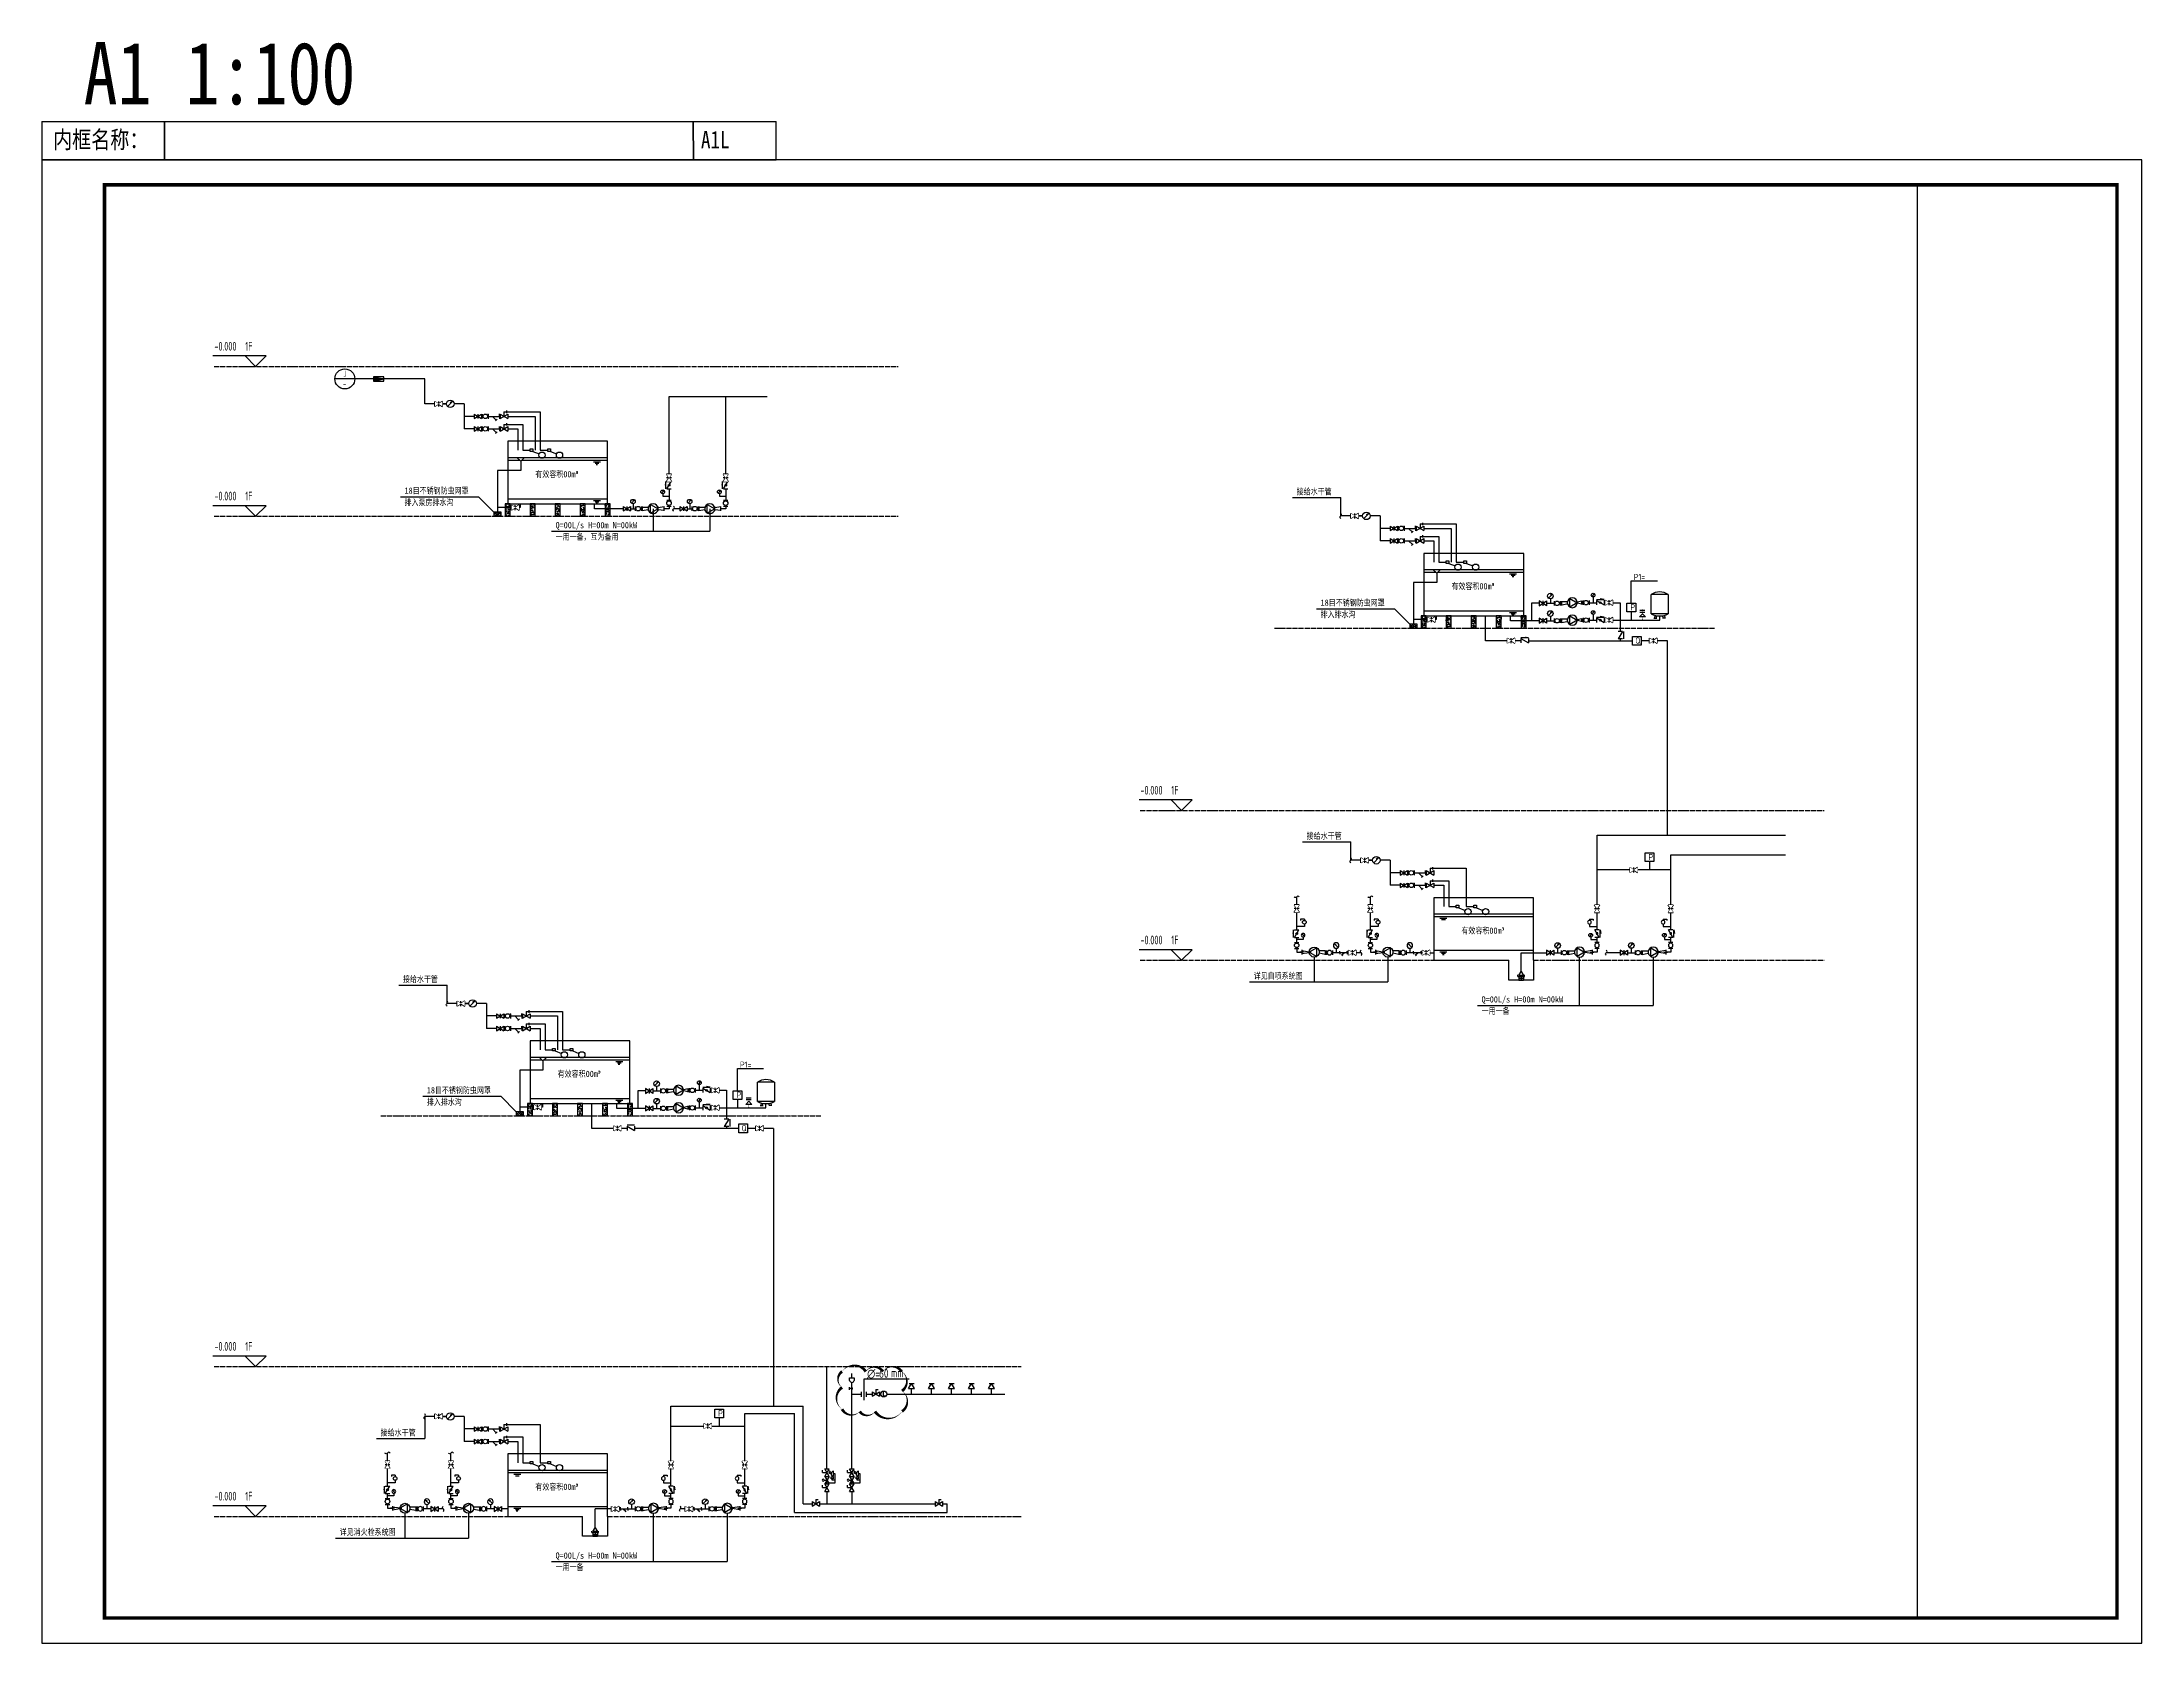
# Model space of a CAD drawing. Extents: x -973766 to 490869, y -74466 to 47007.
# Drawn here: x -332692 to -248592, y -47233 to 16891 of the extents above; entities that cross this region are included whole.
import ezdxf
from ezdxf.enums import TextEntityAlignment as Align

# ---------------------------------------------------------------- set-up
doc = ezdxf.new("R2010")
doc.units = 0
doc.header["$LTSCALE"] = 100
doc.header["$MEASUREMENT"] = 0
doc.linetypes.add('CENTER', pattern=[50.8, 31.75, -6.35, 6.35, -6.35])
doc.linetypes.add('DOTE', pattern=[2.42, 2, -0.2, 0.02, -0.2])
doc.layers.get('Defpoints').update_dxf_attribs({"color": 2})
for name, color, linetype in [('AD-AXIS-AXIS', 7, 'CENTER'), ('W-DRAI-EQPM', 2, 'Continuous'), ('W-FRPT-HYDT-EQPM', 60, 'Continuous'), ('W-FRPT-SPRL-DIMS', 61, 'Continuous'), ('W-FRPT-SPRL-EQPM', 60, 'Continuous'), ('W-NOTE', 40, 'Continuous'), ('W-WSUP-EQPM', 3, 'Continuous'), ('W-WSUP-NOTE', 40, 'Continuous')]:
    doc.layers.add(name, color=color, linetype=linetype)
for name, color, linetype, lineweight in [('W-DRAI-DOME-PIPE', 2, 'TH_PL13-100_F', 30), ('W-FRPT-HYDT-PIPE', 1, 'TH_PL09-100_XH', 30), ('W-FRPT-SPRL-PIPE', 4, 'TH_PL10-100_ZP', 30), ('W-WSUP-COOL-PIPE', 3, 'TH_PL01-100_J', 30)]:
    doc.layers.add(name, color=color, linetype=linetype, lineweight=lineweight)
doc.layers.add('内框', color=8, linetype='Continuous', plot=False)
doc.styles.get("Standard").update_dxf_attribs({"font": 'gbenor.shx', "bigfont": 'gbcbig.shx'})
doc.styles.add('TH-STYLE1', font='Stfangso_1.ttf', dxfattribs={"width": 0.8})
doc.styles.add('TH-STYLE3', font='tssdeng.shx', dxfattribs={"width": 0.8, "bigfont": 'tssdchn.shx'})
doc.styles.add('黑体', font='simhei.ttf')
doc.linetypes.add('TH_PL01-100_J', pattern='A,25,["J",TH-STYLE3,S=3,R=0,X=1.1,Y=-1.25],-3.5', length=28.5)
doc.linetypes.add('TH_PL09-100_XH', pattern='A,25,["XH",TH-STYLE3,S=3,R=0,X=1.15,Y=-1.1],-6', length=31)
doc.linetypes.add('TH_PL10-100_ZP', pattern='A,25,["ZP",TH-STYLE3,S=3,R=0,X=1.15,Y=-1.25],-6.5', length=31.5)
doc.linetypes.add('TH_PL13-100_F', pattern='A,25,["F",TH-STYLE3,S=3,R=0,X=1.4,Y=-1.25],-3.5', length=28.5)

msp = doc.modelspace()

# ---------------------------------------------------------------- texts
at = {"layer": 'AD-AXIS-AXIS', "linetype": 'DOTE', "style": 'TH-STYLE3', "width": 0.7}
for s, p in [('-0.000', (-325787.75, 4530.32)), ('1F', (-324552.39, 4528.51)), ('-0.000', (-325787.75, -1469.68)), ('1F', (-324552.39, -1471.49)), ('-0.000', (-288702.09, -13251.42)), ('1F', (-287466.73, -13253.24)), ('-0.000', (-288702.09, -19251.42)), ('1F', (-287466.73, -19253.24)), ('-0.000', (-325787.75, -35527)), ('1F', (-324552.39, -35528.81)), ('-0.000', (-325787.75, -41527)), ('1F', (-324552.39, -41528.81))]:
    msp.add_text(s, height=350, rotation=359.999998, dxfattribs=at).set_placement(p)
at = {"layer": 'Defpoints', "style": 'TH-STYLE1', "width": 0.8}
msp.add_text('A1 1:100', height=2500, dxfattribs=at).set_placement((-331025.4, 14390.83))
at = {"layer": 'W-NOTE', "width": 0.8}
for s, style, p in [('排入泵房排水沟', 'TH-STYLE1', (-318174.55, -1671.88)), ('18目不锈钢防虫网罩', 'TH-STYLE1', (-318174.55, -1202.37)), ('接给水干管', 'TH-STYLE1', (-282443.98, -1236.64)), ('Q=00L/s H=00m N=00kW', 'TH-STYLE1', (-312125.37, -2585.26)), ('一用一备，互为备用', 'TH-STYLE1', (-312125.37, -3046.45)), ('P1=', 'TH-STYLE3', (-268948.95, -4662.93)), ('排入排水沟', 'TH-STYLE1', (-281488.61, -6158.6)), ('18目不锈钢防虫网罩', 'TH-STYLE1', (-281488.61, -5689.09)), ('接给水干管', 'TH-STYLE1', (-282044.26, -15031.66)), ('接给水干管', 'TH-STYLE1', (-318236.36, -20767.01)), ('详见自喷系统图', 'TH-STYLE1', (-284166.29, -20635.07)), ('Q=00L/s H=00m N=00kW', 'TH-STYLE1', (-275039.71, -21579.22)), ('一用一备', 'TH-STYLE1', (-275039.71, -22040.41)), ('P1=', 'TH-STYLE3', (-304741.34, -24193.3)), ('18目不锈钢防虫网罩', 'TH-STYLE1', (-317280.99, -25219.46)), ('排入排水沟', 'TH-STYLE1', (-317280.99, -25688.97)), ('接给水干管', 'TH-STYLE1', (-319129.92, -38928.42)), ('详见消火栓系统图', 'TH-STYLE1', (-320771.43, -42910.65)), ('Q=00L/s H=00m N=00kW', 'TH-STYLE1', (-312125.37, -43854.8)), ('一用一备', 'TH-STYLE1', (-312125.37, -44315.99))]:
    msp.add_text(s, height=250, rotation=360, dxfattribs=dict(at, style=style)).set_placement(p)
at = {"layer": 'W-NOTE', "char_height": 250, "attachment_point": 1, "style": 'TH-STYLE1'}
for insert in [(-312933.14, -293.92), (-276247.2, -4780.64), (-275847.48, -18575.67), (-312039.58, -24311.01), (-312933.14, -40851.24)]:
    msp.add_mtext_dynamic_manual_height_columns('有效容积00m{\\fISOCPEUR|b0|i0|c0|p34;³}', width=2037.374, gutter_width=1750, heights=[0], dxfattribs=dict(at, insert=insert))

# ---------------------------------------------------------------- blocks, each defined once
blk = doc.blocks.new('THAPE_A1L_inner')
at = {"layer": '内框'}
for p, q in [((0, 609.4), (0, 594)), ((0, 609.4), (294, 609.4)), ((49, 594), (49, 609.4)), ((49, 609.4), (49, 594)), ((260.87, 594), (260.84, 609.4)), ((260.84, 609.4), (260.87, 594)), ((294, 594), (294, 609.4)), ((0, 594), (49, 594)), ((28, 594), (0, 594)), ((84, 594), (28, 594)), ((49, 594), (260.87, 594)), ((196, 594), (84, 594)), ((294, 594), (196, 594)), ((260.87, 594), (294, 594))]:
    blk.add_line(p, q, dxfattribs=at)
blk.add_lwpolyline([(0, 0), (841, 0), (841, 594), (0, 594)], close=True, dxfattribs=at)
at = {"layer": '内框', "const_width": 1.4}
blk.add_lwpolyline([(25, 584), (25, 10), (831, 10), (831, 584)], close=True, dxfattribs=at)
at = {"layer": '内框', "const_width": 0.5}
blk.add_lwpolyline([(751, 584), (751, 10)], dxfattribs=at)
at = {"layer": '内框', "style": '黑体', "width": 0.8}
for s, p in [('内框名称：', (4.43, 598.65)), ('A1L', (263.9, 598.64))]:
    blk.add_text(s, height=7, dxfattribs=at).set_placement(p)
blk.add_attdef('内框名称', (51.53, 598.63), '', height=7, dxfattribs=at)
blk = doc.blocks.new('可曲绕橡胶接头')
for p, q in [((0, 90), (0, -90)), ((240, 90), (240, -90))]:
    blk.add_line(p, q)
blk.add_circle((120, 0), 90)
blk = doc.blocks.new('Y型过滤器')
for p, q in [((0, 0), (0, 98)), ((0, 0), (0, -98)), ((0, 0), (450, 0)), ((172, 0), (321, -149)), ((450, 0), (450, 98)), ((354, -116), (288, -182)), ((450, 0), (450, -98))]:
    blk.add_line(p, q)
at = {"const_width": 32.8}
for points in [[(0, 0), (450, 0)], [(172, 0), (321, -149)]]:
    blk.add_lwpolyline(points, dxfattribs=at)
blk = doc.blocks.new('*U289')
for p, q in [((0, 90), (0, -90)), ((0, 90), (300, -90)), ((0, -90), (300, 90)), ((150, 90), (150, -90)), ((300, 90), (300, -90)), ((1050, 90), (1350, -90)), ((1050, -90), (1350, 90)), ((1050, 90), (1050, -90)), ((1200, 180), (1200, 0)), ((1200, 180), (1296, 180)), ((1296, 228), (1296, 132)), ((1350, 90), (1350, -90))]:
    blk.add_line(p, q)
for name, p in [('可曲绕橡胶接头', (330, 0)), ('Y型过滤器', (570, 0))]:
    blk.add_blockref(name, p)
blk = doc.blocks.new('*U372')
blk.add_blockref('*U289', (960, 0))
blk = doc.blocks.new('浮球阀系统')
blk.add_line((408, -52), (658, -156))
blk.add_lwpolyline([(300, 52), (408, 52), (408, -52), (300, -52)], close=True)
blk.add_circle((774, -204), 125)
at = {"layer": 'W-WSUP-COOL-PIPE'}
blk.add_line((0, 0), (300, 0), dxfattribs=at)
blk = doc.blocks.new('*U189')
blk.add_hatch(color=256).paths.add_polyline_path([(-410, 85), (-410, -85), (0, 0)])
for p in [(-410, 85), (-410, -85)]:
    blk.add_line(p, (0, 0))
blk.add_lwpolyline([(0, -85), (0, 85), (-410, 85), (-410, -85)], close=True)
blk = doc.blocks.new('给水进户管编号')
at = {"layer": 'W-WSUP-EQPM'}
blk.add_circle((0, 400), 400, dxfattribs=at)
at = {"layer": 'W-WSUP-NOTE'}
blk.add_line((400, 400), (-400, 400), dxfattribs=at)
at = {"layer": 'W-WSUP-NOTE', "style": 'TH-STYLE3', "width": 0.7}
blk.add_text('J', height=250, dxfattribs=at).set_placement((0, 609), align=Align.MIDDLE)
at = {"layer": 'W-WSUP-NOTE', "style": 'TH-STYLE3', "width": 0.7, "flags": 8}
blk.add_attdef('-', text='', height=250, dxfattribs=at).set_placement((-8, 88), align=Align.CENTER)
blk = doc.blocks.new('*U350')
for p, q in [((50, 75), (-50, 225)), ((-50, 225), (50, 225)), ((50, 225), (-50, 75)), ((-50, 150), (50, 150)), ((-50, 75), (50, 75))]:
    blk.add_line(p, q)
blk.add_wipeout([(50, 225), (-50, 225), (0, 150), (50, 75), (-50, 75), (0, 150)])
blk = doc.blocks.new('*U351')
at = {"layer": 'W-WSUP-COOL-PIPE'}
blk.add_line((167, 0), (250, 0), dxfattribs=at)
at = {"layer": 'W-WSUP-EQPM'}
for q in [(272, -53), (323, 20)]:
    blk.add_line((378, 53), q, dxfattribs=at)
blk.add_circle((325, 0), 75, dxfattribs=at)
at = {"layer": 'W-WSUP-EQPM', "rotation": 90}
blk.add_blockref('*U350', (242, 0), dxfattribs=at)
blk = doc.blocks.new('*U401')
for p, q in [((-150, 90), (-150, -90)), ((-150, 90), (150, -90)), ((-150, -90), (150, 90)), ((0, 90), (0, -90)), ((150, 90), (150, -90)), ((314, 350), (186, 222)), ((314, 350), (248, 311)), ((250, 196), (250, 0)), ((336, 90), (336, -90)), ((576, 90), (576, -90)), ((612, 90), (612, -90)), ((612, 66), (852, 66)), ((852, 90), (852, -90)), ((612, -72), (852, -30))]:
    blk.add_line(p, q)
for centre in [(250, 286), (456, 0)]:
    blk.add_circle(centre, 90)
blk = doc.blocks.new('A$C53195730')
for p, q in [((-307, 396), (-480, 96)), ((-480, 96), (-134, 96)), ((-134, 96), (-307, 396))]:
    blk.add_line(p, q)
blk.add_circle((-307, 196), 200)
blk = doc.blocks.new('消声止回阀')
for p, q in [((0, 126), (300, 126)), ((0, 90), (0, -90)), ((0, 90), (300, -90)), ((300, 126), (150, 150)), ((300, 90), (300, -90))]:
    blk.add_line(p, q)
blk.add_circle((150, 0), 36)
blk = doc.blocks.new('*U290')
for p, q in [((100, -75), (-100, 225)), ((-100, 225), (100, 225)), ((100, 225), (-100, -75)), ((-100, 75), (100, 75)), ((-100, -75), (100, -75))]:
    blk.add_line(p, q)
blk.add_wipeout([(100, 225), (-100, 225), (0, 75), (100, -75), (-100, -75), (0, 75)])
blk = doc.blocks.new('压力表2')
for p, q in [((-202, 228), (-308, 122)), ((-202, 228), (-257, 195)), ((-255, 100), (-255, 0)), ((-255, 0), (0, 0))]:
    blk.add_line(p, q)
blk.add_circle((-255, 175), 75)
blk = doc.blocks.new('*U398')
at = {"layer": 'W-WSUP-COOL-PIPE'}
for p, q in [((0, -300), (-200, -300)), ((0, -200), (0, -300))]:
    blk.add_line(p, q, dxfattribs=at)
at = {"layer": 'W-WSUP-EQPM'}
for p, q in [((-440, -390), (-440, -210)), ((-200, -228), (-440, -258)), ((-200, -372), (-440, -342)), ((-200, -390), (-200, -210))]:
    blk.add_line(p, q, dxfattribs=at)
at = {"layer": 'W-WSUP-EQPM', "rotation": 90}
for name, p in [('消声止回阀', (0, 490)), ('可曲绕橡胶接头', (0, -200))]:
    blk.add_blockref(name, p, dxfattribs=at)
at = {"layer": 'W-WSUP-EQPM', "rotation": 180}
blk.add_blockref('*U290', (0, 1008), dxfattribs=at)
at = {"layer": 'W-WSUP-COOL-PIPE'}
blk.add_line((0, 490), (0, 40), dxfattribs=at)
at = {"layer": 'W-WSUP-EQPM'}
blk.add_blockref('压力表2', (0, 200), dxfattribs=at)
blk = doc.blocks.new('$TwtSys$00000132')
at = {"elevation": 0}
blk.add_lwpolyline([(7, -101, -0.575183), (0, 0, 0.604745), (-11, 101, 16.924828)], format="xyb", dxfattribs=at)
blk = doc.blocks.new('A$C47557842')
at = {"layer": 'W-WSUP-EQPM'}
for p, q in [((-150, 150), (150, 150)), ((-150, 150), (0, 0)), ((150, 150), (0, 0))]:
    blk.add_line(p, q, dxfattribs=at)
blk = doc.blocks.new('A$C42A67750')
at = {"layer": 'W-WSUP-EQPM'}
h = blk.add_hatch(dxfattribs=at)
h.set_pattern_fill('AR-HBONE', color=256, scale=0.3, style=0)
h.set_pattern_definition([(45, (-47726.838, -7129.88), (4e-15, 43.10523), [91.44, -30.48]), (135, (-47705.285, -7108.326), (4e-15, 43.10523), [91.44, -30.48])])
h.paths.add_polyline_path([(0, 79), (0, 0), (146, 0), (146, 79)])
h = blk.add_hatch(dxfattribs=at)
h.set_pattern_fill('AR-HBONE', color=256, style=0)
h.set_pattern_definition([(45, (-47726.84, -7129.88), (1e-14, 143.6841), [304.8, -101.6]), (135, (-47655, -7058.04), (1e-14, 143.6841), [304.8, -101.6])])
h.paths.add_polyline_path([(146, 79), (0, 79), (0, 0), (146, 0)])
blk.add_lwpolyline([(0, 79), (146, 79), (146, 0), (0, 0)], close=True, dxfattribs=at)
blk = doc.blocks.new('吸水喇叭口系统')
for p, q in [((-128, -196), (-128, -136)), ((-128, -196), (128, -196)), ((-90, -196), (-90, -346)), ((-90, -271), (90, -271)), ((-90, -346), (90, -346)), ((0, -196), (0, -346)), ((90, -196), (90, -346)), ((128, -196), (128, -136))]:
    blk.add_line(p, q)
blk.add_lwpolyline([(-90, -156), (0, 0), (90, -156)], close=True)
blk = doc.blocks.new('偏心异径管')
for p, q in [((0, 90), (0, -90)), ((0, 71), (240, 71)), ((240, 83), (240, -36)), ((0, -67), (240, -25))]:
    blk.add_line(p, q)
blk = doc.blocks.new('*U358')
for p, q in [((-20, 100), (-20, -100)), ((-20, -100), (280, 100)), ((280, -100), (-20, 100)), ((130, 100), (130, -100)), ((280, 100), (280, -100)), ((510, 367), (350, 208)), ((510, 367), (427, 318)), ((430, 175), (430, 0))]:
    blk.add_line(p, q)
blk.add_circle((430, 288), 112)
for name, p in [('可曲绕橡胶接头', (580, 0)), ('偏心异径管', (870, 0))]:
    blk.add_blockref(name, p)
blk = doc.blocks.new('同心异径管')
for p, q in [((0.5, 0), (-0.5, 0)), ((0, 0.6), (0, -0.6)), ((0, 0.4), (2, 0.1)), ((2.5, 0), (1.5, 0)), ((2, 0.3), (2, -0.3)), ((0, -0.4), (2, -0.1))]:
    blk.add_line(p, q)
blk = doc.blocks.new('*U356')
for p, q in [((-135, 1120), (-440, 1120)), ((-135, 1220), (-135, 1120)), ((-440, 250), (-440, 100)), ((-440, 100), (-240, 100))]:
    blk.add_line(p, q)
for name, p, rotation in [('*U290', (-440, 1915), 180), ('消声止回阀', (-440, 690), 90), ('可曲绕橡胶接头', (-440, 250), 90)]:
    blk.add_blockref(name, p, dxfattribs=dict(rotation=rotation))
at = {"xscale": -1}
blk.add_blockref('压力表2', (-440, 600), dxfattribs=at)
at = {"xscale": 150, "yscale": 150, "zscale": 150}
blk.add_blockref('同心异径管', (-240, 100), dxfattribs=at)
for p, q in [((-135, 1420), (-285, 1420)), ((-285, 1420), (-285, 1370)), ((-135, 1420), (-135, 1370))]:
    blk.add_line(p, q)
blk.add_circle((-135, 1295), 75)
blk = doc.blocks.new('*U292')
for p, q in [((0, 0), (0, 65)), ((0, 0), (0, -65)), ((0, 0), (300, 0)), ((115, 0), (214, -99)), ((300, 0), (300, 65)), ((236, -77), (192, -121)), ((300, 0), (300, -65))]:
    blk.add_line(p, q)
at = {"const_width": 21.9}
for points in [[(0, 0), (300, 0)], [(115, 0), (214, -99)]]:
    blk.add_lwpolyline(points, dxfattribs=at)
blk = doc.blocks.new('*U359')
for p, q in [((510, 367), (427, 318)), ((430, 175), (430, 0))]:
    blk.add_line(p, q)
for name, p in [('*U292', (-16, 0)), ('可曲绕橡胶接头', (580, 0)), ('偏心异径管', (870, 0))]:
    blk.add_blockref(name, p)
at = {"rotation": 90}
blk.add_blockref('*U290', (-145, 0), dxfattribs=at)
blk.add_line((510, 367), (350, 208))
blk.add_circle((430, 287), 112)
blk = doc.blocks.new('*U274')
blk.add_hatch(color=256).paths.add_polyline_path([(300, 0), (300, 90), (150, 0)])
for p, q in [((0, 90), (0, -90)), ((0, 90), (300, -90)), ((0, -90), (300, 90)), ((150, 114), (150, 0)), ((150, 0), (300, 0)), ((300, 90), (300, -90))]:
    blk.add_line(p, q)
blk.add_circle((150, 150), 36)
blk = doc.blocks.new('遥控信号阀')
for p, q in [((0, 90), (0, -90)), ((0, 90), (300, -90)), ((0, -90), (300, 90)), ((150, 180), (150, 0)), ((150, 180), (246, 180)), ((300, 90), (300, -90))]:
    blk.add_line(p, q)
blk = doc.blocks.new('水力警铃')
at = {"layer": 'W-FRPT-SPRL-EQPM'}
for p, q in [((-100, 0), (100, 0)), ((3, 127), (46, 193)), ((46, 193), (65, 125)), ((65, 125), (128, 211))]:
    blk.add_line(p, q, dxfattribs=at)
blk.add_arc((0, 0), 100, 0, 180, dxfattribs=at)
blk = doc.blocks.new('A$C7FAA5BE7')
at = {"layer": 'W-FRPT-SPRL-EQPM'}
for p, q in [((0, 0), (261, 0)), ((146, 114), (146, 157)), ((261, 114), (146, 114)), ((261, 362), (201, 362)), ((261, 0), (261, 362))]:
    blk.add_line(p, q, dxfattribs=at)
blk.add_lwpolyline([(189, 157), (103, 157), (103, 236), (189, 236)], close=True, dxfattribs=at)
at = {"layer": 'W-FRPT-SPRL-EQPM', "rotation": 90}
blk.add_blockref('水力警铃', (202, 362), dxfattribs=at)
blk = doc.blocks.new('消防泵稳压泵出水管阀组-水平')
for p, q in [((181, 55), (0, 16)), ((0, -48), (0, 48)), ((181, 72), (181, -72)), ((181, 72), (181, -72)), ((181, -72), (181, 72)), ((231, 90), (231, -90)), ((471, 90), (471, -90)), ((684, 358), (578, 252)), ((684, 358), (629, 326)), ((631, 230), (631, 57)), ((771, 126), (1071, 126)), ((771, 90), (771, -90)), ((771, 90), (1071, -90)), ((1071, 126), (921, 150)), ((1071, 90), (1071, -90)), ((1421, 100), (1121, -100)), ((1121, -100), (1121, 100)), ((1121, 100), (1421, -100)), ((1271, -100), (1271, 100)), ((1421, -100), (1421, 100)), ((181, -55), (0, -16))]:
    blk.add_line(p, q)
for centre, radius in [((351, 0), 90), ((921, 0), 36)]:
    blk.add_circle(centre, radius)
for p in [(0, 0), (181, 0)]:
    blk.add_point(p)
blk.add_wipeout([(1121, 100), (1121, -100), (1271, 0), (1421, 100), (1421, -100), (1271, 0)])
blk.add_circle((631, 305), 75)
blk = doc.blocks.new('*U363')
for p, q in [((-340, 61), (-340, 831)), ((340, 831), (-340, 831)), ((340, 61), (-340, 61)), ((340, 831), (340, 61)), ((-236, -111), (-113, -111)), ((-196, -1), (-205, -111)), ((-148, -111), (-116, -19)), ((236, -111), (113, -111)), ((148, -111), (116, -19)), ((196, -1), (205, -111))]:
    blk.add_line(p, q)
for centre, radius, start, end in [((0, 319), 615, 56.43184, 123.56816), ((0, 657), 686, 240.30294, 299.69706)]:
    blk.add_arc(centre, radius, start, end)
blk = doc.blocks.new('$VALVE$00000322')
for p, q in [((4, 216), (-102, 110)), ((-102, 110), (102, 110)), ((87, 272), (-81, 272)), ((-80, 317), (89, 317)), ((102, 110), (4, 216))]:
    blk.add_line(p, q)
at = {"const_width": 8.96}
for points in [[(0, 0), (0, 110)], [(4, 216), (4, 377)]]:
    blk.add_lwpolyline(points, dxfattribs=at)
blk.add_point((0, 0))
at = {"flags": 9}
for tag in ['YSIZE', 'XSIZE']:
    blk.add_attdef(tag, (0, 110), '', height=0.5, dxfattribs=at)
blk = doc.blocks.new('*U291')
for p, q in [((-225, 135), (75, 135)), ((-225, 90), (-225, -90)), ((-225, 90), (75, -90)), ((75, 90), (75, -90))]:
    blk.add_line(p, q)
blk.add_solid([(-45, 165), (-45, 135), (75, 135)])
blk = doc.blocks.new('*U365')
blk.add_line((0, 335), (0, 0))
blk.add_lwpolyline([(-175, 685), (175, 685), (175, 335), (-175, 335)], close=True)
at = {"insert": (-38, 642), "char_height": 250, "attachment_point": 1, "style": 'TH-STYLE3'}
blk.add_mtext_dynamic_manual_height_columns('P', width=261.69, gutter_width=1750, heights=[0], dxfattribs=at)
blk = doc.blocks.new('*U366')
blk.add_lwpolyline([(-175, 685), (175, 685), (175, 335), (-175, 335)], close=True)
at = {"insert": (-64, 642), "char_height": 250, "attachment_point": 1, "style": 'TH-STYLE3'}
blk.add_mtext_dynamic_manual_height_columns('Q', width=261.69, gutter_width=1750, heights=[0], dxfattribs=at)
blk = doc.blocks.new('*U367')
for p, q in [((907, 0), (-907, 0)), ((-907, 0), (-907, -387))]:
    blk.add_line(p, q)
at = {"char_height": 350, "attachment_point": 1, "style": 'TH-STYLE3'}
for s, insert in [('∅=', (-773, 396)), ('mm', (182, 423))]:
    blk.add_mtext_dynamic_manual_height_columns(s, width=2667.26, gutter_width=1750, heights=[0], dxfattribs=dict(at, insert=insert))
at = {"style": 'TH-STYLE3', "width": 0.8}
blk.add_attdef('-', (-295, 53), '', height=350, dxfattribs=at)
blk = doc.blocks.new('*U177')
at = {"layer": 'W-FRPT-SPRL-EQPM', "linetype": 'Continuous'}
for p, q in [((-120, 222), (0, 422)), ((-120, 222), (120, 222)), ((120, 222), (0, 422))]:
    blk.add_line(p, q, dxfattribs=at)
at = {"layer": 'W-FRPT-SPRL-EQPM'}
blk.add_line((-100, 422), (100, 422), dxfattribs=at)
at = {"layer": 'W-FRPT-SPRL-EQPM', "ltscale": 0.5}
blk.add_line((0, 0), (0, 222), dxfattribs=at)
blk = doc.blocks.new('*U310')
for p, q in [((-100, 80), (-100, 180)), ((0, 130), (-100, 130))]:
    blk.add_line(p, q)
at = {"const_width": 50}
blk.add_lwpolyline([(0, 105, 1), (0, 155, 1)], format="xyb", close=True, dxfattribs=at)
at = {"layer": 'W-FRPT-HYDT-EQPM'}
for p, q in [((-92, 456), (-92, 563)), ((-92, 563), (92, 563)), ((92, 563), (92, 456))]:
    blk.add_line(p, q, dxfattribs=at)
blk.add_arc((0, 466), 92.5, 186.0401, 353.9599, dxfattribs=at)
at = {"layer": 'W-FRPT-HYDT-PIPE'}
for p, q in [((0, 563), (0, 732)), ((0, -88), (0, 373))]:
    blk.add_line(p, q, dxfattribs=at)
blk = doc.blocks.new('*U172')
for p, q in [((-100, 100), (-100, -100)), ((0, 225), (0, -225)), ((100, 100), (100, -100))]:
    blk.add_line(p, q)
blk = doc.blocks.new('水流指示器')
for p, q in [((-29, 82), (-29, -78)), ((-29, -78), (67, -78))]:
    blk.add_line(p, q)
blk.add_circle((0, 0), 120)
blk = doc.blocks.new('*U412')
at = {"layer": 'Defpoints'}
blk.add_lwpolyline([(56682, -10422, 0, 120, -0.520567), (57633, -10422, 0, 120, -0.520567), (58321, -10422, 0, 120, -0.520567), (59068, -10422, 0, 120, -0.520567), (59082, -11199, 0, 120, -0.520567), (59082, -12020, 0, 120, -0.520567), (57998, -12022, 0, 120, -0.520567), (57388, -12022, 0, 120, -0.520567), (56682, -11929, 0, 120, -0.520567), (56682, -11059, 0, 120, -0.520567)], format="xyseb", close=True, dxfattribs=at)
at = {"layer": 'W-FRPT-SPRL-PIPE'}
blk.add_line((58182, -11322), (58232, -11322), dxfattribs=at)
at = {"layer": 'W-FRPT-HYDT-EQPM'}
for name, p in [('遥控信号阀', (57882, -11322)), ('水流指示器', (58352, -11322))]:
    blk.add_blockref(name, p, dxfattribs=at)

# ---------------------------------------------------------------- hatches: boundary and pattern name
at = {"layer": 'W-FRPT-HYDT-EQPM'}
h = msp.add_hatch(dxfattribs=at)
h.set_pattern_fill('AR-CONC', color=256, scale=100, style=0)
h.set_pattern_definition([(50, (36685.94, 34508.89), (182.18467, -15.939086), [19.05, -209.55]), (355, (36685.94, 34508.89), (-35.24283, 191.05664), [15.24, -167.64]), (100.451, (36701.12, 34507.56), (146.9425, 175.11669), [16.19, -178.09]), (46.1842, (36685.94, 34559.69), (271.07904, -42.04233), [28.575, -314.325]), (96.6356, (36708.53, 34556.18), (237.40423, 247.42556), [24.285, -267.135]), (351.184, (36685.94, 34559.69), (237.4046, 247.42512), [22.86, -251.46]), (21, (36711.34, 34546.99), (151.61488, -102.26552), [19.05, -209.55]), (326, (36711.34, 34546.99), (61.80203, 184.18797), [15.24, -167.64]), (71.4514, (36723.97, 34538.46), (213.41649, 81.92286), [16.19, -178.09]), (37.5, (36685.94, 34508.885), (3.088603, 84.555039), [0, -165.608, 0, -170.18, 0, -168.275]), (7.5, (36685.94, 34508.885), (66.819663, 100.180575), [0, -97.028, 0, -161.798, 0, -64.135]), (327.5, (36629.3, 34508.885), (135.590595, -5.728744), [0, -63.5, 0, -198.12, 0, -262.89]), (317.5, (36603.9, 34508.89), (148.12918, 25.42649), [0, -82.55, 0, -131.572, 0, -186.69])])
h.paths.add_polyline_path([(-277453.86, -6589.27), (-277253.86, -6589.27), (-277253.86, -6089.27), (-277453.86, -6089.27)])
h.paths.add_polyline_path([(-276453.86, -6589.27), (-276253.86, -6589.27), (-276253.86, -6089.27), (-276453.86, -6089.27)])
h.paths.add_polyline_path([(-275453.86, -6589.27), (-275253.86, -6589.27), (-275253.86, -6089.27), (-275453.86, -6089.27)])
h.paths.add_polyline_path([(-274453.86, -6589.27), (-274253.86, -6589.27), (-274253.86, -6089.27), (-274453.86, -6089.27)])
h.paths.add_polyline_path([(-273453.86, -6589.27), (-273253.86, -6589.27), (-273253.86, -6089.27), (-273453.86, -6089.27)])
h = msp.add_hatch(dxfattribs=at)
h.set_pattern_fill('AR-CONC', color=256, scale=100, style=0)
h.set_pattern_definition([(50, (893.56, 14978.52), (182.18467, -15.939086), [19.05, -209.55]), (355, (893.56, 14978.52), (-35.24283, 191.05664), [15.24, -167.64]), (100.451, (908.74, 14977.19), (146.9425, 175.11669), [16.19, -178.09]), (46.1842, (893.56, 15029.32), (271.07904, -42.04233), [28.575, -314.325]), (96.6356, (916.15, 15025.8), (237.40423, 247.42556), [24.285, -267.135]), (351.184, (893.56, 15029.32), (237.4046, 247.42512), [22.86, -251.46]), (21, (918.96, 15016.62), (151.61488, -102.26552), [19.05, -209.55]), (326, (918.96, 15016.62), (61.80203, 184.18797), [15.24, -167.64]), (71.4514, (931.59, 15008.1), (213.41649, 81.92286), [16.19, -178.09]), (37.5, (893.555, 14978.517), (3.088603, 84.555039), [0, -165.608, 0, -170.18, 0, -168.275]), (7.5, (893.555, 14978.52), (66.819663, 100.180575), [0, -97.028, 0, -161.798, 0, -64.135]), (327.5, (836.91, 14978.517), (135.590595, -5.728744), [0, -63.5, 0, -198.12, 0, -262.89]), (317.5, (811.51, 14978.52), (148.12918, 25.42649), [0, -82.55, 0, -131.572, 0, -186.69])])
h.paths.add_polyline_path([(-313246.24, -26119.64), (-313046.24, -26119.64), (-313046.24, -25619.64), (-313246.24, -25619.64)])
h.paths.add_polyline_path([(-312246.24, -26119.64), (-312046.24, -26119.64), (-312046.24, -25619.64), (-312246.24, -25619.64)])
h.paths.add_polyline_path([(-311246.24, -26119.64), (-311046.24, -26119.64), (-311046.24, -25619.64), (-311246.24, -25619.64)])
h.paths.add_polyline_path([(-310246.24, -26119.64), (-310046.24, -26119.64), (-310046.24, -25619.64), (-310246.24, -25619.64)])
h.paths.add_polyline_path([(-309246.24, -26119.64), (-309046.24, -26119.64), (-309046.24, -25619.64), (-309246.24, -25619.64)])
at = {"layer": 'W-WSUP-EQPM'}
h = msp.add_hatch(dxfattribs=at)
h.set_pattern_fill('AR-CONC', color=256, scale=100, style=0)
h.set_pattern_definition([(50, (0, 38995.61), (182.18467, -15.939086), [19.05, -209.55]), (355, (0, 38995.6), (-35.24283, 191.05664), [15.24, -167.64]), (100.451, (15.18, 38994.28), (146.9425, 175.11669), [16.19, -178.09]), (46.1842, (0, 39046.4), (271.07904, -42.04233), [28.575, -314.325]), (96.6356, (22.6, 39042.9), (237.40423, 247.42556), [24.285, -267.135]), (351.184, (0, 39046.4), (237.4046, 247.42512), [22.86, -251.46]), (21, (25.4, 39033.71), (151.61488, -102.26552), [19.05, -209.55]), (326, (25.4, 39033.7), (61.80203, 184.18797), [15.24, -167.64]), (71.4514, (38.03, 39025.19), (213.41649, 81.92286), [16.19, -178.09]), (37.5, (0, 38995.61), (3.088603, 84.555039), [0, -165.608, 0, -170.18, 0, -168.275]), (7.5, (0, 38995.61), (66.819663, 100.180575), [0, -97.028, 0, -161.798, 0, -64.135]), (327.5, (-56.64, 38995.61), (135.590595, -5.728744), [0, -63.5, 0, -198.12, 0, -262.89]), (317.5, (-82.04, 38995.61), (148.12918, 25.42649), [0, -82.55, 0, -131.572, 0, -186.69])])
h.paths.add_polyline_path([(-314139.8, -2102.55), (-313939.8, -2102.55), (-313939.8, -1602.55), (-314139.8, -1602.55)])
h.paths.add_polyline_path([(-313139.8, -2102.55), (-312939.8, -2102.55), (-312939.8, -1602.55), (-313139.8, -1602.55)])
h.paths.add_polyline_path([(-312139.8, -2102.55), (-311939.8, -2102.55), (-311939.8, -1602.55), (-312139.8, -1602.55)])
h.paths.add_polyline_path([(-311139.8, -2102.55), (-310939.8, -2102.55), (-310939.8, -1602.55), (-311139.8, -1602.55)])
h.paths.add_polyline_path([(-310139.8, -2102.55), (-309939.8, -2102.55), (-309939.8, -1602.55), (-310139.8, -1602.55)])

# ---------------------------------------------------------------- linework, layer by layer
at = {"layer": 'AD-AXIS-AXIS', "linetype": 'Continuous'}
for p, q in [((-323717.56, 4317.45), (-325844.16, 4317.45)), ((-324137.56, 3897.45), (-324557.56, 4317.45)), ((-324137.56, 3897.45), (-323717.56, 4317.45)), ((-323717.56, -1682.55), (-325844.16, -1682.55)), ((-324137.56, -2102.55), (-324557.56, -1682.55)), ((-324137.56, -2102.55), (-323717.56, -1682.55)), ((-286631.9, -13464.3), (-288758.5, -13464.3)), ((-287051.9, -13884.3), (-287471.9, -13464.3)), ((-287051.9, -13884.3), (-286631.9, -13464.3)), ((-286631.9, -19464.3), (-288758.5, -19464.3)), ((-287051.9, -19884.3), (-287471.9, -19464.3)), ((-287051.9, -19884.3), (-286631.9, -19464.3)), ((-323717.56, -35739.87), (-325844.16, -35739.87)), ((-324137.56, -36159.87), (-324557.56, -35739.87)), ((-324137.56, -36159.87), (-323717.56, -35739.87)), ((-323717.56, -41739.87), (-325844.16, -41739.87)), ((-324137.56, -42159.87), (-324557.56, -41739.87)), ((-324137.56, -42159.87), (-323717.56, -41739.87))]:
    msp.add_line(p, q, dxfattribs=at)
at = {"layer": 'AD-AXIS-AXIS', "linetype": 'DOTE'}
for points in [[(-325791.98, 3897.45), (-298407.23, 3897.45)], [(-325791.98, -2102.55), (-298407.23, -2102.55)], [(-288706.32, -13884.3), (-261321.57, -13884.3)], [(-288706.32, -19884.3), (-273954.14, -19884.3)], [(-272954.14, -19884.3), (-261321.57, -19884.3)], [(-325791.98, -36159.87), (-293477.89, -36159.87)], [(-325791.98, -42159.87), (-311039.8, -42159.87)], [(-310039.8, -42159.87), (-293477.89, -42159.87)]]:
    msp.add_lwpolyline(points, dxfattribs=at)
at = {"layer": 'W-DRAI-DOME-PIPE'}
for p, q in [((-313521.63, 97.45), (-313521.63, -275.11)), ((-313521.63, -275.11), (-314447.81, -275.11)), ((-314447.81, -275.11), (-314447.81, -1944.92)), ((-313539.8, -1602.55), (-313539.8, -1755.83)), ((-313539.8, -1755.83), (-314447.81, -1755.83)), ((-276835.69, -4761.83), (-277761.87, -4761.83)), ((-277761.87, -4761.83), (-277761.87, -6431.65)), ((-276835.69, -4389.27), (-276835.69, -4761.83)), ((-276853.86, -6242.55), (-277761.87, -6242.55)), ((-276853.86, -6089.27), (-276853.86, -6242.55)), ((-312628.07, -24292.2), (-313554.26, -24292.2)), ((-313554.26, -24292.2), (-313554.26, -25962.02)), ((-312628.07, -23919.64), (-312628.07, -24292.2)), ((-312646.24, -25772.92), (-313554.26, -25772.92)), ((-312646.24, -25619.64), (-312646.24, -25772.92))]:
    msp.add_line(p, q, dxfattribs=at)
at = {"layer": 'W-FRPT-HYDT-EQPM'}
for points in [[(-277353.86, -6089.27), (-273353.86, -6089.27), (-273353.86, -3589.27), (-277353.86, -3589.27)], [(-277453.86, -6589.27), (-277253.86, -6589.27), (-277253.86, -6089.27), (-277453.86, -6089.27)], [(-276453.86, -6589.27), (-276253.86, -6589.27), (-276253.86, -6089.27), (-276453.86, -6089.27)], [(-275453.86, -6589.27), (-275253.86, -6589.27), (-275253.86, -6089.27), (-275453.86, -6089.27)], [(-274453.86, -6589.27), (-274253.86, -6589.27), (-274253.86, -6089.27), (-274453.86, -6089.27)], [(-273453.86, -6589.27), (-273253.86, -6589.27), (-273253.86, -6089.27), (-273453.86, -6089.27)], [(-313146.24, -25619.64), (-309146.24, -25619.64), (-309146.24, -23119.64), (-313146.24, -23119.64)], [(-313246.24, -26119.64), (-313046.24, -26119.64), (-313046.24, -25619.64), (-313246.24, -25619.64)], [(-312246.24, -26119.64), (-312046.24, -26119.64), (-312046.24, -25619.64), (-312246.24, -25619.64)], [(-311246.24, -26119.64), (-311046.24, -26119.64), (-311046.24, -25619.64), (-311246.24, -25619.64)], [(-310246.24, -26119.64), (-310046.24, -26119.64), (-310046.24, -25619.64), (-310246.24, -25619.64)], [(-309246.24, -26119.64), (-309046.24, -26119.64), (-309046.24, -25619.64), (-309246.24, -25619.64)]]:
    msp.add_lwpolyline(points, close=True, dxfattribs=at)
at = {"layer": 'W-FRPT-HYDT-PIPE'}
for p, q in [((-272735.98, -5589.27), (-273035.98, -5589.27)), ((-273035.98, -5589.27), (-273035.98, -6289.27)), ((-272435.98, -5589.27), (-272135.98, -5589.27)), ((-274883.43, -7089.27), (-274883.43, -6089.27)), ((-273883.43, -6289.27), (-273883.43, -6089.27)), ((-272735.98, -6289.27), (-273883.43, -6289.27)), ((-272435.98, -6289.27), (-272135.98, -6289.27)), ((-267906.12, -6265.76), (-267906.12, -6098.49)), ((-273467.19, -7089.27), (-274883.43, -7089.27)), ((-273167.19, -7089.27), (-268996.55, -7089.27)), ((-269485.41, -7016.03), (-269485.41, -7089.27)), ((-267599.29, -7089.27), (-268646.55, -7089.27)), ((-267599.29, -14870.79), (-267599.29, -7089.27)), ((-270416.27, -14870.79), (-262870.85, -14870.79)), ((-267465.27, -15670.79), (-262870.85, -15670.79)), ((-267465.27, -16270.79), (-270416.27, -16270.79)), ((-273454.14, -20338.41), (-273454.14, -19584.3)), ((-273454.14, -19584.3), (-272446.27, -19584.3)), ((-272146.27, -19584.3), (-271846.27, -19584.3)), ((-269195.27, -19584.3), (-268895.27, -19584.3)), ((-317665.23, -41859.87), (-317715.23, -41859.87)), ((-317129.55, -41859.87), (-317425.23, -41859.87)), ((-315124.61, -41859.87), (-315174.61, -41859.87)), ((-314588.92, -41859.87), (-314884.61, -41859.87)), ((-314039.8, -41859.82), (-314288.92, -41859.82))]:
    msp.add_line(p, q, dxfattribs=at)
at = {"layer": 'W-FRPT-SPRL-PIPE'}
for p, q in [((-308528.37, -25119.64), (-308828.37, -25119.64)), ((-308828.37, -25119.64), (-308828.37, -25819.64)), ((-308228.37, -25119.64), (-307928.37, -25119.64)), ((-310675.82, -26619.64), (-310675.82, -25619.64)), ((-309675.82, -25819.64), (-309675.82, -25619.64)), ((-308528.37, -25819.64), (-309675.82, -25819.64)), ((-308228.37, -25819.64), (-307928.37, -25819.64)), ((-303698.51, -25796.13), (-303698.51, -25628.85)), ((-309259.57, -26619.64), (-310675.82, -26619.64)), ((-304788.93, -26619.64), (-308959.57, -26619.64)), ((-305277.8, -26546.4), (-305277.8, -26619.64)), ((-303391.67, -26619.64), (-304438.93, -26619.64)), ((-303391.67, -26619.64), (-303391.67, -37746.36)), ((-301256.9, -40259.87), (-301256.9, -36159.87)), ((-307501.93, -37746.36), (-302205.95, -37746.36)), ((-302205.95, -41659.87), (-302205.95, -37746.36)), ((-300256.9, -40259.87), (-300256.9, -37259.87)), ((-300256.9, -37259.87), (-299881.2, -37259.87)), ((-299681.2, -37259.87), (-299449.99, -37259.87)), ((-299149.99, -37259.87), (-299099.99, -37259.87)), ((-298859.99, -37259.87), (-294138.06, -37259.87)), ((-307501.93, -38546.36), (-304550.93, -38546.36)), ((-304550.93, -38046.36), (-302555.95, -38046.36)), ((-302555.95, -42009.87), (-302555.95, -38046.36)), ((-301256.9, -41159.87), (-301256.9, -41659.87)), ((-300256.9, -41159.87), (-300256.9, -41659.87)), ((-310539.8, -42613.99), (-310539.8, -41859.82)), ((-302555.95, -42009.87), (-296446.4, -42009.87)), ((-302205.95, -41659.87), (-301852.23, -41659.87)), ((-301552.23, -41659.87), (-296925.83, -41659.87)), ((-296625.83, -41659.87), (-296446.4, -41659.87)), ((-296446.4, -42009.87), (-296446.4, -41659.87))]:
    msp.add_line(p, q, dxfattribs=at)
at = {"layer": 'W-NOTE'}
for p, q in [((-318337.15, -1319.89), (-315215.75, -1319.89)), ((-314593.47, -1944.92), (-315215.75, -1319.89)), ((-282606.59, -1354.16), (-280677.19, -1354.16)), ((-312287.98, -2702.78), (-305950.4, -2702.78)), ((-269043.64, -4694.06), (-268001.09, -4694.06)), ((-269043.64, -5580.48), (-269043.64, -4694.06)), ((-281651.22, -5806.61), (-278529.81, -5806.61)), ((-277907.53, -6431.65), (-278529.81, -5806.61)), ((-282206.87, -15149.18), (-280277.47, -15149.18)), ((-318398.97, -20884.52), (-316469.57, -20884.52)), ((-284328.9, -20752.59), (-278792.01, -20752.59)), ((-275202.32, -21696.74), (-268165.5, -21696.74)), ((-304836.02, -24224.42), (-303793.48, -24224.42)), ((-304836.02, -25110.85), (-304836.02, -24224.42)), ((-317443.6, -25336.98), (-314322.2, -25336.98)), ((-313699.91, -25962.02), (-314322.2, -25336.98)), ((-319292.53, -39045.94), (-317363.13, -39045.94)), ((-320934.03, -43028.16), (-315614.61, -43028.16)), ((-312287.98, -43972.31), (-305251.16, -43972.31))]:
    msp.add_line(p, q, dxfattribs=at)
at = {"layer": 'W-WSUP-COOL-PIPE'}
for p, q in [((-317363.13, 3397.45), (-320164.85, 3397.45)), ((-317363.13, 2397.4), (-317363.13, 3397.45)), ((-307579.92, 2697.45), (-303654.28, 2697.45)), ((-316490, 2397.4), (-317363.13, 2397.4)), ((-315789.9, 2397.4), (-316190, 2397.4)), ((-314093.8, 2077.45), (-312739.8, 2077.45)), ((-314039.8, 1897.45), (-312939.8, 1897.45)), ((-312939.8, 1897.45), (-312939.8, 547.45)), ((-312739.8, 2077.45), (-312739.8, 547.45)), ((-315389.8, 1397.4), (-315789.9, 1397.4)), ((-314093.8, 1577.45), (-313439.8, 1577.45)), ((-314039.8, 1397.45), (-313639.8, 1397.45)), ((-313639.8, 1397.45), (-313639.8, 547.45)), ((-313439.8, 1577.45), (-313439.8, 547.45)), ((-310569.37, -1802.55), (-310569.37, -1602.55)), ((-309421.92, -1802.55), (-310569.37, -1802.55)), ((-309121.92, -1802.55), (-308935.92, -1802.55)), ((-308695.92, -1802.55), (-308659.92, -1802.55)), ((-306852.4, -1802.55), (-306666.4, -1802.55)), ((-306426.4, -1802.55), (-306390.4, -1802.55)), ((-279804.06, -2089.32), (-280677.19, -2089.32)), ((-279103.96, -2089.32), (-279504.06, -2089.32)), ((-277407.86, -2409.27), (-276053.86, -2409.27)), ((-276053.86, -2409.27), (-276053.86, -3939.27)), ((-278703.86, -3089.32), (-279103.96, -3089.32)), ((-277407.86, -2909.27), (-276753.86, -2909.27)), ((-277353.86, -2589.27), (-276253.86, -2589.27)), ((-277353.86, -3089.27), (-276953.86, -3089.27)), ((-276953.86, -3089.27), (-276953.86, -3939.27)), ((-276753.86, -2909.27), (-276753.86, -3939.27)), ((-276253.86, -2589.27), (-276253.86, -3939.27)), ((-279404.34, -15884.35), (-280277.47, -15884.35)), ((-278704.24, -15884.35), (-279104.34, -15884.35)), ((-277008.14, -16204.3), (-275654.14, -16204.3)), ((-277008.14, -16704.3), (-276354.14, -16704.3)), ((-276354.14, -16704.3), (-276354.14, -17734.3)), ((-275654.14, -16204.3), (-275654.14, -17734.3)), ((-278304.14, -16884.35), (-278704.24, -16884.35)), ((-276954.14, -16884.3), (-276554.14, -16884.3)), ((-276554.14, -16884.3), (-276554.14, -17734.3)), ((-315596.44, -21619.69), (-316469.57, -21619.69)), ((-314896.34, -21619.69), (-315296.44, -21619.69)), ((-314496.24, -22619.69), (-314896.34, -22619.69)), ((-313200.24, -21939.64), (-311846.24, -21939.64)), ((-313200.24, -22439.64), (-312546.24, -22439.64)), ((-313146.24, -22119.64), (-312046.24, -22119.64)), ((-313146.24, -22619.64), (-312746.24, -22619.64)), ((-312746.24, -22619.64), (-312746.24, -23469.64)), ((-312546.24, -22439.64), (-312546.24, -23469.64)), ((-312046.24, -22119.64), (-312046.24, -23469.64)), ((-311846.24, -21939.64), (-311846.24, -23469.64)), ((-316490, -38159.92), (-317363.13, -38159.92)), ((-315789.9, -38159.92), (-316190, -38159.92)), ((-314093.8, -38479.87), (-312739.8, -38479.87)), ((-312739.8, -38479.87), (-312739.8, -40009.87)), ((-315389.8, -39159.92), (-315789.9, -39159.92)), ((-314093.8, -38979.87), (-313439.8, -38979.87)), ((-314039.8, -39159.87), (-313639.8, -39159.87)), ((-313639.8, -39159.87), (-313639.8, -40009.87)), ((-313439.8, -38979.87), (-313439.8, -40009.87))]:
    msp.add_line(p, q, dxfattribs=at)
at = {"layer": 'W-WSUP-EQPM', "color": 7}
for p, q in [((-314039.8, 247.45), (-310039.8, 247.45)), ((-314039.8, 147.45), (-313571.63, 147.45)), ((-313471.63, 147.45), (-310039.8, 147.45)), ((-310604.31, 80.92), (-310329.67, 80.92)), ((-310542.36, 25.21), (-310385.42, 25.21)), ((-310505.19, -28.45), (-310439.11, -28.45)), ((-314039.8, -1402.55), (-310039.8, -1402.55)), ((-310604.31, -1469.08), (-310329.67, -1469.08)), ((-310542.36, -1524.79), (-310385.42, -1524.79)), ((-310505.19, -1578.45), (-310439.11, -1578.45)), ((-277353.86, -4239.27), (-273353.86, -4239.27)), ((-277353.86, -4339.27), (-276885.69, -4339.27)), ((-276785.69, -4339.27), (-273353.86, -4339.27)), ((-273918.37, -4405.8), (-273643.73, -4405.8)), ((-273856.42, -4461.52), (-273699.48, -4461.52)), ((-273819.25, -4515.17), (-273753.17, -4515.17)), ((-277353.86, -5889.27), (-273353.86, -5889.27)), ((-273918.37, -5955.8), (-273643.73, -5955.8)), ((-273856.42, -6011.52), (-273699.48, -6011.52)), ((-273819.25, -6065.17), (-273753.17, -6065.17)), ((-276954.14, -18034.3), (-272954.14, -18034.3)), ((-276954.14, -18134.3), (-272954.14, -18134.3)), ((-276709.82, -18200.83), (-276435.18, -18200.83)), ((-276647.87, -18256.54), (-276490.94, -18256.54)), ((-276954.14, -19484.3), (-272954.14, -19484.3)), ((-276709.82, -19550.83), (-276435.18, -19550.83)), ((-276647.87, -19606.54), (-276490.94, -19606.54)), ((-276610.7, -19660.19), (-276544.63, -19660.19)), ((-313146.24, -23769.64), (-309146.24, -23769.64)), ((-313146.24, -23869.64), (-312678.07, -23869.64)), ((-312578.07, -23869.64), (-309146.24, -23869.64)), ((-309710.75, -23936.17), (-309436.11, -23936.17)), ((-309648.8, -23991.88), (-309491.87, -23991.88)), ((-309611.63, -24045.54), (-309545.56, -24045.54)), ((-313146.24, -25419.64), (-309146.24, -25419.64)), ((-309710.75, -25486.17), (-309436.11, -25486.17)), ((-309648.8, -25541.88), (-309491.87, -25541.88)), ((-309611.63, -25595.54), (-309545.56, -25595.54)), ((-314039.8, -40309.87), (-310039.8, -40309.87)), ((-314039.8, -40409.87), (-310039.8, -40409.87)), ((-313795.48, -40476.4), (-313520.84, -40476.4)), ((-313733.53, -40532.12), (-313576.59, -40532.12)), ((-314039.8, -41759.87), (-310039.8, -41759.87)), ((-313795.48, -41826.4), (-313520.84, -41826.4)), ((-313733.53, -41882.12), (-313576.59, -41882.12)), ((-313696.36, -41935.77), (-313630.28, -41935.77))]:
    msp.add_line(p, q, dxfattribs=at)
at = {"layer": 'W-WSUP-EQPM'}
for points in [[(-314039.8, -1602.55), (-310039.8, -1602.55), (-310039.8, 897.45), (-314039.8, 897.45)], [(-314139.8, -2102.55), (-313939.8, -2102.55), (-313939.8, -1602.55), (-314139.8, -1602.55)], [(-313139.8, -2102.55), (-312939.8, -2102.55), (-312939.8, -1602.55), (-313139.8, -1602.55)], [(-312139.8, -2102.55), (-311939.8, -2102.55), (-311939.8, -1602.55), (-312139.8, -1602.55)], [(-311139.8, -2102.55), (-310939.8, -2102.55), (-310939.8, -1602.55), (-311139.8, -1602.55)], [(-310139.8, -2102.55), (-309939.8, -2102.55), (-309939.8, -1602.55), (-310139.8, -1602.55)]]:
    msp.add_lwpolyline(points, close=True, dxfattribs=at)
for points in [[(-272954.14, -19884.3), (-272954.14, -17384.3), (-276954.14, -17384.3), (-276954.14, -19884.3), (-273954.14, -19884.3)], [(-272954.14, -19884.3), (-272954.14, -20684.3), (-273954.14, -20684.3), (-273954.14, -19884.3)], [(-310039.8, -42159.87), (-310039.8, -39659.87), (-314039.8, -39659.87), (-314039.8, -42159.87), (-311039.8, -42159.87)], [(-310039.8, -42159.87), (-310039.8, -42959.87), (-311039.8, -42959.87), (-311039.8, -42159.87)]]:
    msp.add_lwpolyline(points, dxfattribs=at)

# ---------------------------------------------------------------- block references
for name, p in [('浮球阀系统', (-313439.8, 547.45)), ('浮球阀系统', (-312739.8, 547.45)), ('浮球阀系统', (-276753.86, -3939.27)), ('浮球阀系统', (-276053.86, -3939.27)), ('浮球阀系统', (-276354.14, -17734.3)), ('浮球阀系统', (-275654.14, -17734.3)), ('吸水喇叭口系统', (-273454.14, -20338.41)), ('浮球阀系统', (-312546.24, -23469.64)), ('浮球阀系统', (-311846.24, -23469.64)), ('浮球阀系统', (-313439.8, -40009.87)), ('浮球阀系统', (-312739.8, -40009.87)), ('吸水喇叭口系统', (-310539.8, -42613.99))]:
    msp.add_blockref(name, p)
at = {"layer": 'W-DRAI-EQPM', "xscale": -2.000000000000004, "yscale": 2, "zscale": 2, "rotation": 359.9999965849054}
for p in [(-314302.16, -2102.55), (-277616.22, -6589.27), (-313408.6, -26119.64)]:
    msp.add_blockref('A$C42A67750', p, dxfattribs=at)
at = {"layer": 'W-FRPT-HYDT-EQPM'}
for name, p in [('*U365', (-269043.64, -6265.76)), ('*U363', (-267906.12, -6069.34)), ('*U358', (-272715.98, -6289.27)), ('*U291', (-273242.19, -7089.27)), ('*U358', (-272426.27, -19584.3)), ('*U358', (-269475.27, -19584.3)), ('*U365', (-304836.02, -25796.13)), ('*U363', (-303698.51, -25599.71)), ('*U358', (-308508.37, -25819.64)), ('*U310', (-300256.9, -37171.86)), ('*U172', (-299781.2, -37275.49))]:
    msp.add_blockref(name, p, dxfattribs=at)
at = {"layer": 'W-FRPT-HYDT-EQPM', "rotation": 90.00000000000001}
for p in [(-281547.03, -19254.02), (-317959.25, -41529.6), (-315418.63, -41529.6)]:
    msp.add_blockref('A$C53195730', p, dxfattribs=at)
at = {"layer": 'W-FRPT-HYDT-EQPM', "xscale": -1, "rotation": 270}
for p in [(-271312.25, -19254.02), (-268361.25, -19254.02), (-305446.91, -41529.6)]:
    msp.add_blockref('A$C53195730', p, dxfattribs=at)
at = {"layer": 'W-FRPT-HYDT-EQPM', "xscale": -1}
msp.add_blockref('*U358', (-314304.61, -41859.87), dxfattribs=at)
at = {"layer": 'W-FRPT-SPRL-DIMS'}
msp.add_blockref('*U367', (-298874.17, -36663.32), dxfattribs=at).add_auto_attribs({'-': '60'})
at = {"layer": 'W-FRPT-SPRL-EQPM'}
for name, p in [('*U412', (-357331.99, -25937.5)), ('*U177', (-297865.42, -37259.87)), ('*U177', (-297065.42, -37259.87)), ('*U177', (-296265.42, -37259.87)), ('*U177', (-295465.42, -37259.87)), ('*U177', (-294665.42, -37259.87)), ('遥控信号阀', (-301852.23, -41659.87)), ('遥控信号阀', (-296925.83, -41659.87))]:
    msp.add_blockref(name, p, dxfattribs=at)
at = {"layer": 'W-FRPT-SPRL-EQPM', "rotation": 90}
for p in [(-301256.9, -40559.87), (-300256.9, -40559.87), (-301256.9, -41159.87), (-300256.9, -41159.87)]:
    msp.add_blockref('遥控信号阀', p, dxfattribs=at)
at = {"layer": 'W-FRPT-SPRL-EQPM', "xscale": -1, "rotation": 90}
for p in [(-301256.9, -40559.87), (-300256.9, -40559.87)]:
    msp.add_blockref('*U274', p, dxfattribs=at)
at = {"layer": 'W-FRPT-SPRL-PIPE'}
for p in [(-301191.62, -40818.68), (-300191.62, -40818.68)]:
    msp.add_blockref('A$C7FAA5BE7', p, dxfattribs=at)
at = {"layer": 'W-WSUP-COOL-PIPE'}
for p in [(-313521.63, 97.45), (-276835.69, -4389.27), (-312628.07, -23919.64)]:
    msp.add_blockref('A$C47557842', p, dxfattribs=at)
at = {"layer": 'W-WSUP-COOL-PIPE', "xscale": -1, "rotation": 270}
msp.add_blockref('A$C53195730', (-306146.38, -1495.79), dxfattribs=at)
at = {"layer": 'W-WSUP-EQPM'}
ref = msp.add_blockref('给水进户管编号', (-320564.85, 2997.45), dxfattribs=at)
ref.add_attrib('-', '-', dxfattribs={"layer": 'W-WSUP-NOTE', "height": 250, "style": 'TH-STYLE3', "width": 0.7}).set_placement((-320573.28, 3084.97), align=Align.CENTER)
for name, p in [('*U189', (-319000.37, 3397.45)), ('*U372', (-316349.8, 1897.4)), ('*U372', (-316349.8, 1397.4)), ('*U401', (-309271.92, -1802.55)), ('*U372', (-279663.86, -2589.32)), ('*U372', (-279663.86, -3089.32)), ('*U372', (-279264.14, -16384.35)), ('*U372', (-279264.14, -16884.35)), ('*U372', (-315456.24, -22119.69)), ('*U372', (-315456.24, -22619.69)), ('*U372', (-316349.8, -38659.92)), ('*U372', (-316349.8, -39159.92))]:
    msp.add_blockref(name, p, dxfattribs=at)
at = {"layer": 'W-WSUP-EQPM', "xscale": -1, "rotation": 270}
for p in [(-308415.9, -1495.79), (-271601.96, -5959), (-307394.34, -25489.37)]:
    msp.add_blockref('A$C53195730', p, dxfattribs=at)
at = {"layer": 'W-WSUP-EQPM', "xscale": 1.2, "yscale": -1.2, "zscale": 1.2, "rotation": 180}
for p in [(-268593.79, -6265.76), (-304386.17, -25796.13)]:
    msp.add_blockref('$VALVE$00000322', p, dxfattribs=at)
at = {"layer": '内框', "xscale": 100, "yscale": 100, "zscale": 100}
msp.add_blockref('THAPE_A1L_inner', (-332691.76, -47232.69), dxfattribs=at)

msp.set_redraw_order([(e.dxf.handle, doc.entitydb.next_handle()) for e in msp.query("TEXT MTEXT ATTDEF DIMENSION ARC_DIMENSION")])  # texts and dimensions are drawn at this point

# ---------------------------------------------------------------- next in the draw order: block references
at = {"layer": 'W-DRAI-EQPM', "rotation": 90}
for p in [(-313662.3, -1755.83), (-276976.36, -6242.55), (-312768.75, -25772.92)]:
    msp.add_blockref('*U290', p, dxfattribs=at)
at = {"layer": 'W-FRPT-HYDT-EQPM', "rotation": 90}
for p in [(-268865.77, -16270.79), (-305951.43, -38546.36)]:
    msp.add_blockref('*U290', p, dxfattribs=at)
at = {"layer": 'W-FRPT-HYDT-EQPM'}
for name, p in [('*U356', (-282003, -19660.79)), ('*U356', (-318415.23, -41936.36)), ('*U356', (-315874.61, -41936.36)), ('*U359', (-309511.93, -41859.87))]:
    msp.add_blockref(name, p, dxfattribs=at)
at = {"layer": 'W-FRPT-HYDT-EQPM', "xscale": -1}
for name, p in [('*U356', (-270856.27, -19660.79)), ('*U356', (-267905.27, -19660.79)), ('*U359', (-277482.01, -19584.3)), ('*U356', (-304990.93, -41936.36))]:
    msp.add_blockref(name, p, dxfattribs=at)
at = {"layer": 'W-WSUP-EQPM', "xscale": 2, "yscale": 2, "zscale": 2}
for p in [(-316990, 2397.4), (-280304.06, -2089.32), (-279904.34, -15884.35), (-316096.44, -21619.69), (-316990, -38159.92)]:
    msp.add_blockref('*U351', p, dxfattribs=at)
at = {"layer": 'W-WSUP-EQPM'}
msp.add_blockref('*U398', (-307579.92, -1502.55), dxfattribs=at)

# ---------------------------------------------------------------- next in the draw order: linework, layer by layer
at = {"layer": 'AD-AXIS-AXIS', "linetype": 'DOTE'}
for points in [[(-283334.1, -6589.27), (-265698.85, -6589.27)], [(-319126.48, -26119.64), (-301491.23, -26119.64)]]:
    msp.add_lwpolyline(points, dxfattribs=at)
at = {"layer": 'W-FRPT-HYDT-PIPE'}
for p, q in [((-270416.27, -17670.79), (-270416.27, -14870.79)), ((-267465.27, -17670.79), (-267465.27, -15670.79)), ((-270416.27, -18670.79), (-270416.27, -17970.79)), ((-267465.27, -18670.79), (-267465.27, -17970.79)), ((-270416.27, -19170.79), (-270416.27, -18970.79)), ((-267465.27, -19170.79), (-267465.27, -18970.79)), ((-269495.27, -19584.3), (-270045.99, -19584.3)), ((-318855.23, -39946.36), (-318855.23, -39625.74)), ((-318855.23, -40946.36), (-318855.23, -40246.36)), ((-316314.61, -39946.36), (-316314.61, -39625.74)), ((-316314.61, -40946.36), (-316314.61, -40246.36)), ((-318855.23, -41446.36), (-318855.23, -41246.36)), ((-316624.51, -41859.87), (-316825.23, -41859.87)), ((-316314.61, -41446.36), (-316314.61, -41246.36))]:
    msp.add_line(p, q, dxfattribs=at)
at = {"layer": 'W-FRPT-SPRL-PIPE'}
for p, q in [((-282443, -17670.79), (-282443, -17350.17)), ((-282443, -18670.79), (-282443, -17970.79)), ((-282443, -19170.79), (-282443, -18970.79)), ((-278302.01, -19584.3), (-278352.01, -19584.3)), ((-277766.32, -19584.3), (-278062.01, -19584.3)), ((-277412.01, -19584.25), (-277466.32, -19584.25)), ((-277112.01, -19584.25), (-276954.14, -19584.25)), ((-304550.93, -39946.36), (-304550.93, -38046.36)), ((-304550.93, -40946.36), (-304550.93, -40246.36)), ((-309881.93, -41859.82), (-310539.8, -41859.82)), ((-309581.93, -41859.82), (-309527.61, -41859.82)), ((-309227.61, -41859.87), (-308931.93, -41859.87)), ((-308691.93, -41859.87), (-308641.93, -41859.87)), ((-304550.93, -41446.36), (-304550.93, -41246.36))]:
    msp.add_line(p, q, dxfattribs=at)
at = {"layer": 'W-NOTE'}
for p, q in [((-280677.19, -2089.32), (-280677.19, -1354.16)), ((-308219.92, -1802.55), (-308219.92, -2702.78)), ((-280277.47, -15884.35), (-280277.47, -15149.18)), ((-281743, -19760.79), (-281743, -20752.59)), ((-271134.26, -19759.98), (-271134.26, -21696.74)), ((-268165.5, -19760.79), (-268165.5, -21696.74)), ((-316469.57, -21619.69), (-316469.57, -20884.52)), ((-317363.13, -38159.92), (-317363.13, -39045.94)), ((-318155.23, -42036.36), (-318155.23, -43028.16)), ((-315614.61, -42036.36), (-315614.61, -43028.16)), ((-305251.16, -42036.36), (-305251.16, -43972.31))]:
    msp.add_line(p, q, dxfattribs=at)
at = {"layer": 'W-WSUP-COOL-PIPE'}
for p, q in [((-307579.92, -419.94), (-307579.92, 2697.45)), ((-315789.9, 2397.4), (-315789.9, 1397.4)), ((-315389.8, 1897.4), (-315789.9, 1897.4)), ((-307152.4, -1802.55), (-307392.97, -1802.55)), ((-279103.96, -2089.32), (-279103.96, -3089.32)), ((-278703.86, -2589.32), (-279103.96, -2589.32)), ((-278704.24, -15884.35), (-278704.24, -16884.35)), ((-278304.14, -16384.35), (-278704.24, -16384.35)), ((-314896.34, -21619.69), (-314896.34, -22619.69)), ((-314496.24, -22119.69), (-314896.34, -22119.69)), ((-315789.9, -38159.92), (-315789.9, -39159.92)), ((-315389.8, -38659.92), (-315789.9, -38659.92))]:
    msp.add_line(p, q, dxfattribs=at)

# ---------------------------------------------------------------- next in the draw order: block references
at = {"layer": 'W-FRPT-HYDT-EQPM'}
for p in [(-268318.47, -16270.79), (-305576.95, -38546.36)]:
    msp.add_blockref('*U365', p, dxfattribs=at)
at = {"layer": 'W-FRPT-HYDT-EQPM', "xscale": -1}
for name, p, rotation in [('$TwtSys$00000132', (-282443.06, -17349.92, 0), 94.90828767826778), ('$TwtSys$00000132', (-318855.29, -39625.5, 0), 94.90828767826778), ('$TwtSys$00000132', (-316314.66, -39625.5, 0), 94.90828767826778), ('$TwtSys$00000132', (-316624.26, -41859.81, 0), 4.908287678267786), ('A$C53195730', (-308397.91, -41529.6), 270)]:
    msp.add_blockref(name, p, dxfattribs=dict(at, rotation=rotation))
at = {"layer": 'W-FRPT-HYDT-EQPM'}
for name, p, rotation in [('A$C53195730', (-278596.03, -19254.02), 90.00000000000001), ('$TwtSys$00000132', (-270046.24, -19584.24, 0), 355.0917123217322)]:
    msp.add_blockref(name, p, dxfattribs=dict(at, rotation=rotation))
at = {"layer": 'W-FRPT-HYDT-EQPM', "xscale": -1}
msp.add_blockref('*U358', (-316845.23, -41859.87), dxfattribs=at)
at = {"layer": 'W-NOTE', "rotation": 355.0917123217322}
for p in [(-280677.43, -2089.26, 0), (-280277.71, -15884.29, 0), (-316469.82, -21619.63, 0), (-317363.37, -38159.86, 0)]:
    msp.add_blockref('$TwtSys$00000132', p, dxfattribs=at)
at = {"layer": 'W-WSUP-EQPM'}
msp.add_blockref('*U401', (-307002.4, -1802.55), dxfattribs=at)
at = {"layer": 'W-WSUP-EQPM', "rotation": 355.0917123217322}
msp.add_blockref('$TwtSys$00000132', (-307393.21, -1802.49, 0), dxfattribs=at)

# ---------------------------------------------------------------- next in the draw order: block references
at = {"layer": 'W-FRPT-HYDT-EQPM'}
for name, p in [('消防泵稳压泵出水管阀组-水平', (-271205.98, -6265.76)), ('*U356', (-279052.01, -19660.79)), ('消防泵稳压泵出水管阀组-水平', (-306998.37, -25796.13))]:
    msp.add_blockref(name, p, dxfattribs=at)
at = {"layer": 'W-FRPT-HYDT-EQPM', "rotation": 90}
for p in [(-273779.22, -7089.27), (-268085.12, -7089.27), (-309571.61, -26619.64), (-303877.5, -26619.64)]:
    msp.add_blockref('*U290', p, dxfattribs=at)
at = {"layer": 'W-FRPT-HYDT-EQPM', "xscale": -1}
msp.add_blockref('*U356', (-307941.93, -41936.36), dxfattribs=at)
at = {"layer": 'W-WSUP-EQPM'}
msp.add_blockref('*U398', (-305310.4, -1502.55), dxfattribs=at)

# ---------------------------------------------------------------- next in the draw order: linework, layer by layer
at = {"layer": 'W-FRPT-HYDT-PIPE'}
for p, q in [((-270735.41, -6265.76), (-270435.41, -6265.76)), ((-270575.41, -6208.34), (-270575.41, -6265.76)), ((-269785.41, -6265.76), (-267906.12, -6265.76)), ((-269485.41, -6265.76), (-269485.41, -6716.03))]:
    msp.add_line(p, q, dxfattribs=at)
at = {"layer": 'W-FRPT-SPRL-PIPE'}
for p, q in [((-279492.01, -17670.79), (-279492.01, -17350.17)), ((-279492.01, -18670.79), (-279492.01, -17970.79)), ((-279492.01, -19170.79), (-279492.01, -18970.79)), ((-306527.8, -25796.13), (-306227.8, -25796.13)), ((-306367.8, -25738.71), (-306367.8, -25796.13)), ((-305577.8, -25796.13), (-303698.51, -25796.13)), ((-305277.8, -25796.13), (-305277.8, -26246.4)), ((-307501.93, -39946.36), (-307501.93, -37746.36)), ((-307501.93, -40946.36), (-307501.93, -40246.36)), ((-307501.93, -41446.36), (-307501.93, -41246.36))]:
    msp.add_line(p, q, dxfattribs=at)
at = {"layer": 'W-NOTE'}
for p, q in [((-305950.4, -1802.55), (-305950.4, -2702.78)), ((-278792.01, -19760.79), (-278792.01, -20752.59)), ((-308219.92, -42035.55), (-308219.92, -43972.31))]:
    msp.add_line(p, q, dxfattribs=at)
at = {"layer": 'W-WSUP-COOL-PIPE'}
msp.add_line((-305310.4, -419.94), (-305310.4, 2697.45), dxfattribs=at)

# ---------------------------------------------------------------- next in the draw order: block references
at = {"layer": 'W-FRPT-HYDT-EQPM'}
for name, p in [('*U358', (-272715.98, -5589.27)), ('*U366', (-268821.55, -7599.55)), ('*U358', (-308508.37, -25119.64)), ('*U291', (-309034.57, -26619.64)), ('*U366', (-304613.93, -27129.92))]:
    msp.add_blockref(name, p, dxfattribs=at)
for name, p, rotation in [('*U291', (-269485.41, -6941.03), 270), ('*U291', (-305277.8, -26471.4), 270), ('$TwtSys$00000132', (-307131.9, -41859.81, 0), 355.0917123217322)]:
    msp.add_blockref(name, p, dxfattribs=dict(at, rotation=rotation))
at = {"layer": 'W-FRPT-HYDT-EQPM', "xscale": -1}
for p, rotation in [((-279492.07, -17349.92, 0), 94.90828767826778), ((-279862.04, -19584.24, 0), 4.908287678267786)]:
    msp.add_blockref('$TwtSys$00000132', p, dxfattribs=dict(at, rotation=rotation))
at = {"layer": 'W-WSUP-EQPM', "xscale": -1, "rotation": 270}
for p in [(-271601.96, -5259), (-307394.34, -24789.37)]:
    msp.add_blockref('A$C53195730', p, dxfattribs=at)

# ---------------------------------------------------------------- next in the draw order: block references
at = {"layer": 'W-FRPT-HYDT-EQPM'}
for name, p in [('消防泵稳压泵出水管阀组-水平', (-271205.98, -5565.76)), ('消防泵稳压泵出水管阀组-水平', (-306998.37, -25096.13)), ('*U359', (-306560.93, -41859.87))]:
    msp.add_blockref(name, p, dxfattribs=at)
at = {"layer": 'W-FRPT-HYDT-EQPM', "xscale": -1}
msp.add_blockref('*U359', (-280433, -19584.3), dxfattribs=at)

# ---------------------------------------------------------------- next in the draw order: linework, layer by layer
at = {"layer": 'W-FRPT-HYDT-PIPE'}
for p, q in [((-270735.41, -5565.76), (-270435.41, -5565.76)), ((-270575.41, -5508.34), (-270575.41, -5565.76)), ((-269785.41, -5565.76), (-269485.41, -5565.76)), ((-269485.41, -5565.76), (-269485.41, -6265.76))]:
    msp.add_line(p, q, dxfattribs=at)
at = {"layer": 'W-FRPT-SPRL-PIPE'}
for p, q in [((-281253, -19584.3), (-281303, -19584.3)), ((-280717.32, -19584.3), (-281013, -19584.3)), ((-280363, -19584.25), (-280417.35, -19584.25)), ((-279862.28, -19584.3), (-280063, -19584.3)), ((-306527.8, -25096.13), (-306227.8, -25096.13)), ((-306367.8, -25038.71), (-306367.8, -25096.13)), ((-305577.8, -25096.13), (-305277.8, -25096.13)), ((-305277.8, -25096.13), (-305277.8, -25796.13)), ((-306930.93, -41859.82), (-307131.56, -41859.82)), ((-306630.93, -41859.82), (-306576.61, -41859.82)), ((-306276.61, -41859.87), (-305980.93, -41859.87)), ((-305740.93, -41859.87), (-305690.93, -41859.87))]:
    msp.add_line(p, q, dxfattribs=at)

doc.saveas('drawing.dxf')
